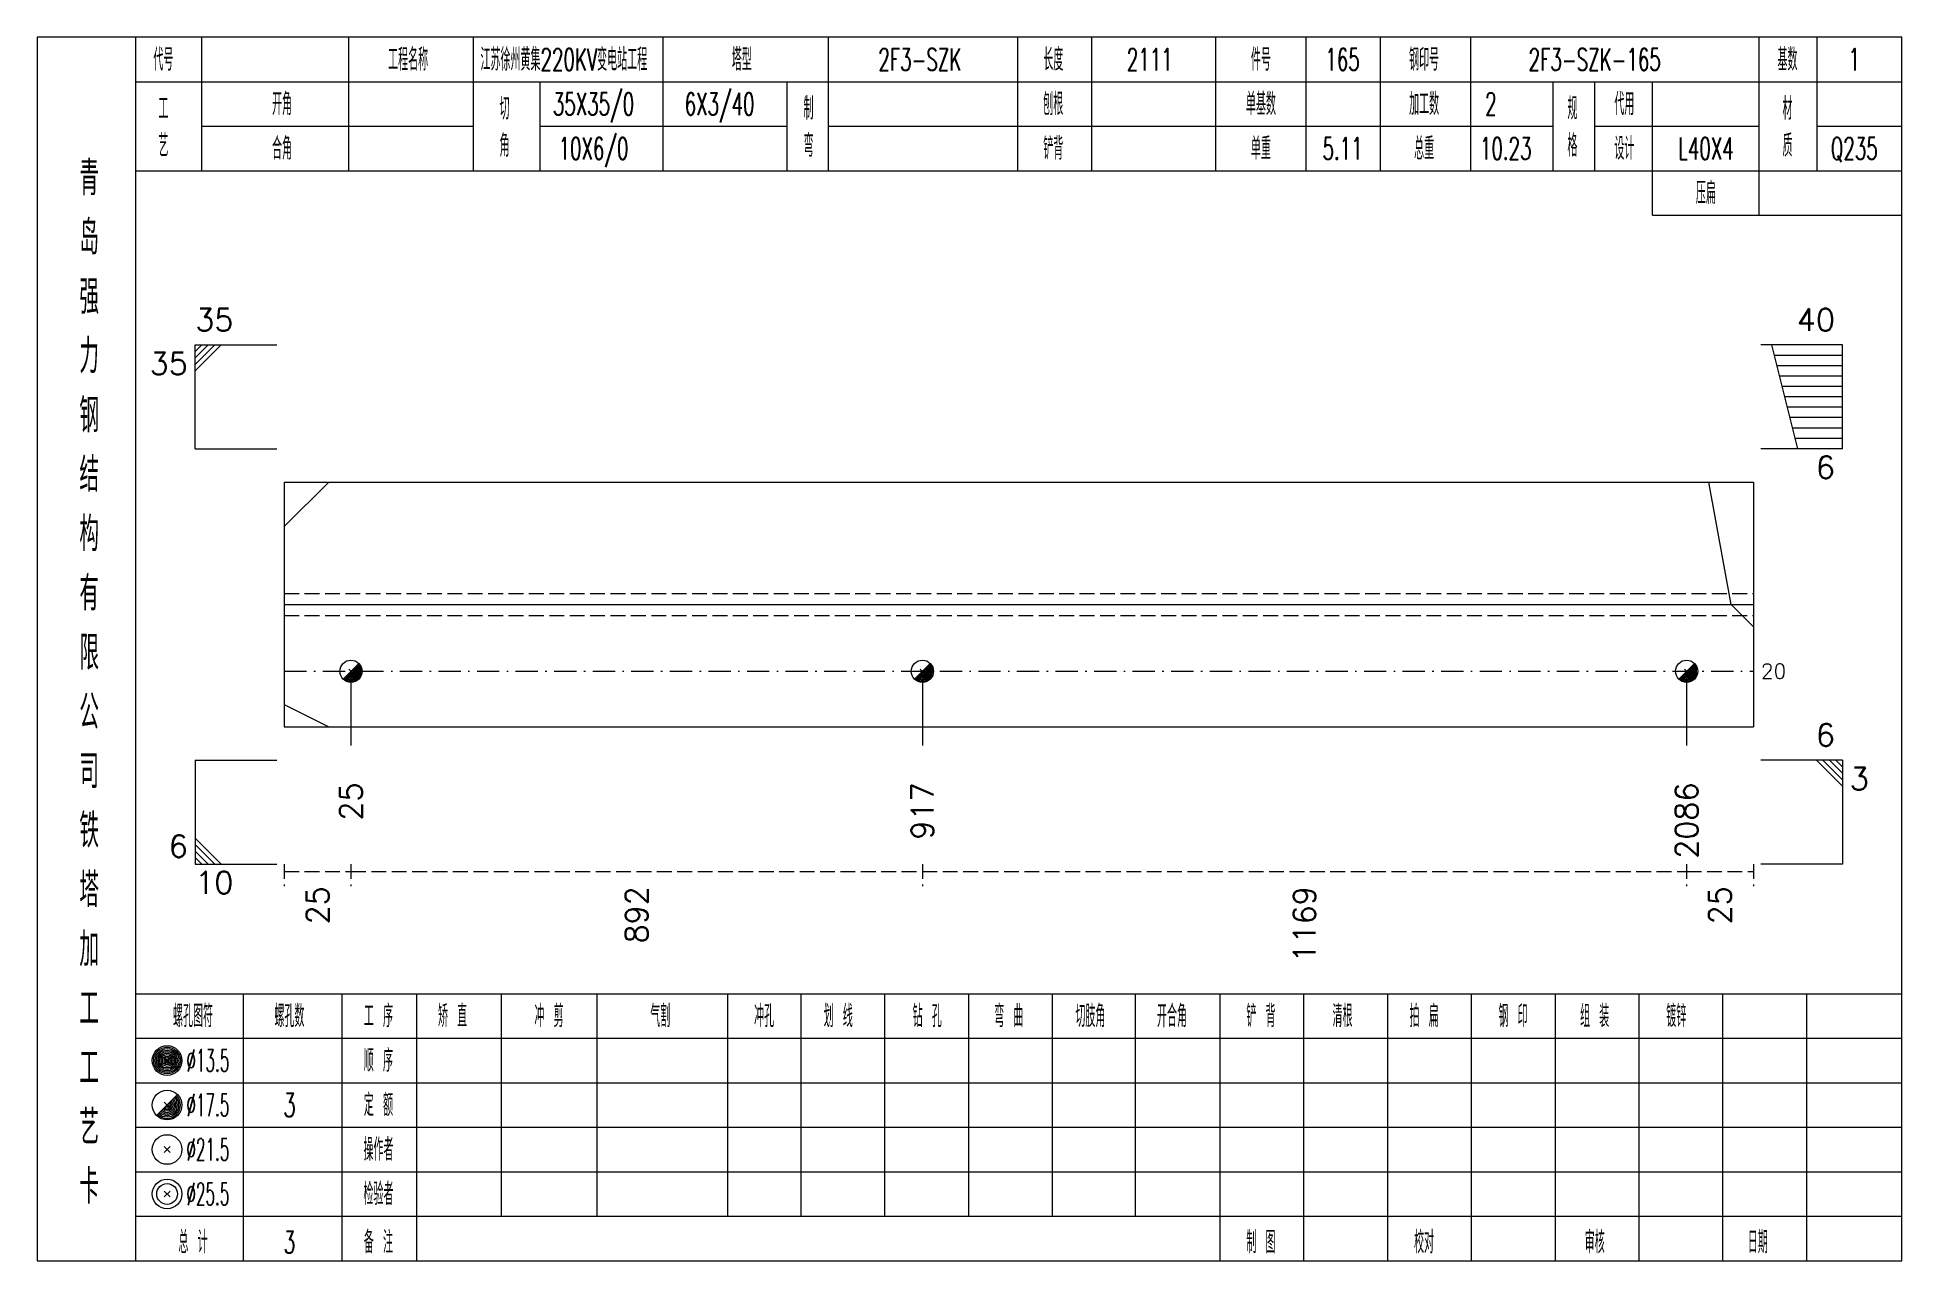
# Model space of a CAD drawing. Extents: x 0 to 4623, y -1159 to 4890.
# Drawn here: x 1245.6 to 1497, y 4050 to 4215 of the extents above; entities that cross this region are included whole.
import ezdxf
from ezdxf.enums import TextEntityAlignment as Align

# ---------------------------------------------------------------- set-up
doc = ezdxf.new("R2010")
doc.units = 0
doc.header["$MEASUREMENT"] = 0
doc.linetypes.add('一点画线', pattern=[5.2, 3, -1, 0.2, -1])
doc.linetypes.add('虚线', pattern=[2.75, 2, -0.75])
doc.layers.get('0').update_dxf_attribs({"linetype": 'CONTINUOUS', "lineweight": 25})
for name, color, linetype, lineweight in [('1', 7, 'CONTINUOUS', 25), ('4', 7, 'CONTINUOUS', 25), ('5', 7, 'CONTINUOUS', 25)]:
    doc.layers.add(name, color=color, linetype=linetype, lineweight=lineweight)
doc.styles.get("Standard").update_dxf_attribs({"font": 'simplex.shx', "width": 0.7, "height": 3, "bigfont": 'gbhzfs.shx'})

msp = doc.modelspace()

# ---------------------------------------------------------------- texts
at = {"color": 7, "linetype": 'Continuous', "lineweight": 13}
msp.add_text('35', height=3, dxfattribs=at).set_placement((1266.9, 4174.5), align=Align.BOTTOM_LEFT)
for s, p in [('40', (1488, 4174.5)), ('6', (1488, 4118.5)), ('6', (1265.9, 4103.5))]:
    msp.add_text(s, height=3, dxfattribs=at).set_placement(p, align=Align.BOTTOM_RIGHT)
for s, p in [('35', (1265.9, 4172.5)), ('6', (1488, 4158.5))]:
    msp.add_text(s, height=3, dxfattribs=at).set_placement(p, align=Align.TOP_RIGHT)
msp.add_text('20', height=2, dxfattribs=at).set_placement((1478, 4129.5), align=Align.MIDDLE_LEFT)
for s, p in [('3', (1490, 4116.5)), ('10', (1266.9, 4102.5))]:
    msp.add_text(s, height=3, dxfattribs=at).set_placement(p, align=Align.TOP_LEFT)
at = {"color": 8, "linetype": 'Continuous', "lineweight": 9}
for s, p in [('25', (1283.4, 4100.5)), ('892', (1326.426, 4100.5)), ('1169', (1416.476, 4100.5)), ('25', (1472.5, 4100.5))]:
    msp.add_text(s, height=3, rotation=90, dxfattribs=at).set_placement(p, align=Align.MIDDLE_RIGHT)
at = {"layer": '1', "color": 7, "linetype": 'Continuous', "lineweight": 13}
for s, p in [('25', (1287.9, 4114.5)), ('917', (1364.953, 4114.5)), ('2086', (1468, 4114.5))]:
    msp.add_text(s, height=3, rotation=90, dxfattribs=at).set_placement(p, align=Align.MIDDLE_RIGHT)
at = {"layer": '4', "color": 1, "linetype": 'Continuous', "lineweight": 13}
for s, height, width, p in [('代号', 3, 0.6, (1262.6, 4212)), ('工程名称', 3, 0.6, (1295.6, 4212)), ('江苏徐州黄集220KV变电站工程', 3, 0.6, (1316.6, 4212)), ('塔型', 3, 0.6, (1340.6, 4212)), ('2F3-SZK', 3, 0.6, (1364.6, 4212)), ('长度', 3, 0.6, (1382.6, 4212)), ('2111', 3, 0.6, (1395.6, 4212)), ('件号', 3, 0.6, (1410.6, 4212)), ('165', 3, 0.6, (1421.6, 4212)), ('钢印号', 3, 0.6, (1432.6, 4212)), ('2F3-SZK-165', 3, 0.6, (1455.6, 4212)), ('基数', 3, 0.6, (1481.6, 4212)), ('1', 3, 0.6, (1490.6, 4212)), ('工', 3, 0.6, (1262.6, 4205.4)), ('开角', 3, 0.6, (1278.6, 4206)), ('切', 3, 0.6, (1308.6, 4205.4)), ('35X35/0', 3, 0.6, (1320.6, 4206)), ('6X3/40', 3, 0.6, (1337.6, 4206)), ('制', 3, 0.6, (1349.6, 4205.4)), ('刨根', 3, 0.6, (1382.6, 4206)), ('单基数', 3, 0.6, (1410.6, 4206)), ('加工数', 3, 0.6, (1432.6, 4206)), ('2', 3, 0.6, (1441.6, 4206)), ('规', 3, 0.6, (1452.6, 4205.4)), ('代用', 3, 0.6, (1459.6, 4206)), ('材', 3, 0.6, (1481.6, 4205.4)), ('艺', 3, 0.6, (1262.6, 4200.4)), ('合角', 3, 0.6, (1278.6, 4200)), ('角', 3, 0.6, (1308.6, 4200.4)), ('10X6/0', 3, 0.6, (1320.6, 4200)), ('弯', 3, 0.6, (1349.6, 4200.4)), ('铲背', 3, 0.6, (1382.6, 4200)), ('单重', 3, 0.6, (1410.6, 4200)), ('5.11', 3, 0.6, (1421.6, 4200)), ('总重', 3, 0.6, (1432.6, 4200)), ('10.23', 3, 0.6, (1443.6, 4200)), ('格', 3, 0.6, (1452.6, 4200.4)), ('设计', 3, 0.6, (1459.6, 4200)), ('L40X4', 3, 0.6, (1470.6, 4200)), ('质', 3, 0.6, (1481.6, 4200.4)), ('Q235', 3, 0.6, (1490.6, 4200)), ('青', 4.6, 0.8, (1252.6, 4196)), ('压扁', 3, 0.6, (1470.6, 4194)), ('岛', 4.6, 0.8, (1252.6, 4188)), ('强', 4.6, 0.8, (1252.6, 4180)), ('力', 4.6, 0.8, (1252.6, 4172)), ('钢', 4.6, 0.8, (1252.6, 4164)), ('结', 4.6, 0.8, (1252.6, 4156)), ('构', 4.6, 0.8, (1252.6, 4148)), ('有', 4.6, 0.8, (1252.6, 4140)), ('限', 4.6, 0.8, (1252.6, 4132)), ('公', 4.6, 0.8, (1252.6, 4124)), ('司', 4.6, 0.8, (1252.6, 4116)), ('铁', 4.6, 0.8, (1252.6, 4108)), ('塔', 4.6, 0.8, (1252.6, 4100)), ('加', 4.6, 0.8, (1252.6, 4092)), ('工', 4.6, 0.8, (1252.6, 4084)), ('螺孔图符', 3, 0.6, (1266.6, 4083)), ('螺孔数', 3, 0.6, (1279.6, 4083)), ('工 序', 3, 0.6, (1291.6, 4083)), ('矫 直', 3, 0.6, (1301.6, 4083)), ('冲 剪', 3, 0.6, (1314.6, 4083)), ('气割', 3, 0.6, (1329.6, 4083)), ('冲孔', 3, 0.6, (1343.6, 4083)), ('划 线', 3, 0.6, (1353.6, 4083)), ('钻 孔', 3, 0.6, (1365.6, 4083)), ('弯 曲', 3, 0.6, (1376.6, 4083)), ('切肢角', 3, 0.6, (1387.6, 4083)), ('开合角', 3, 0.6, (1398.6, 4083)), ('铲 背', 3, 0.6, (1410.6, 4083)), ('清根', 3, 0.6, (1421.6, 4083)), ('拍 扁', 3, 0.6, (1432.6, 4083)), ('钢 印', 3, 0.6, (1444.6, 4083)), ('组 装', 3, 0.6, (1455.6, 4083)), ('镀锌', 3, 0.6, (1466.6, 4083)), ('工', 4.6, 0.8, (1252.6, 4076)), ('%%C13.5', 3, 0.5, (1268.6, 4077)), ('顺 序', 3, 0.6, (1291.6, 4077)), ('定 额', 3, 0.6, (1291.6, 4071)), ('艺', 4.6, 0.8, (1252.6, 4068)), ('%%C17.5', 3, 0.5, (1268.6, 4071)), ('3', 3.2, 0.6, (1279.6, 4071)), ('%%C21.5', 3, 0.5, (1268.6, 4065)), ('操作者', 3, 0.6, (1291.6, 4065)), ('卡', 4.6, 0.8, (1252.6, 4060)), ('%%C25.5', 3, 0.5, (1268.6, 4059)), ('检验者', 3, 0.6, (1291.6, 4059)), ('总 计', 3, 0.6, (1266.6, 4052.5)), ('3', 3, 0.6, (1279.6, 4052.5)), ('备 注', 3, 0.6, (1291.6, 4052.5)), ('制 图', 3, 0.6, (1410.6, 4052.5)), ('校对', 3, 0.6, (1432.6, 4052.5)), ('审核', 3, 0.6, (1455.6, 4052.5)), ('日期', 3, 0.6, (1477.6, 4052.5))]:
    msp.add_text(s, height=height, dxfattribs=dict(at, width=width)).set_placement(p, align=Align.MIDDLE_CENTER)

# ---------------------------------------------------------------- blocks, each defined once
blk = doc.blocks.new('孔17.5')
at = {"layer": '5', "color": 7, "linetype": 'Continuous', "lineweight": 13}
for p, q in [((-0.707, -0.707), (0.707, 0.707)), ((-0.2, 0.2), (0.2, -0.2))]:
    blk.add_line(p, q, dxfattribs=at)
blk.add_circle((0, 0), 1, dxfattribs=at)
for radius in [0.9, 0.8, 0.7, 0.6, 0.5, 0.4, 0.3, 0.2, 0.1]:
    blk.add_arc((0, 0), radius, 225, 45, dxfattribs=at)

# ---------------------------------------------------------------- linework, layer by layer
at = {"color": 7, "linetype": 'Continuous', "lineweight": 13}
for p, q in [((1266.9, 4173.5), (1277.9, 4173.5)), ((1266.9, 4159.5), (1266.9, 4173.5)), ((1267.775, 4173.5), (1266.9, 4172.625)), ((1268.65, 4173.5), (1266.9, 4171.75)), ((1269.525, 4173.5), (1266.9, 4170.875)), ((1270.4, 4173.5), (1266.9, 4170)), ((1489, 4173.5), (1478, 4173.5)), ((1483, 4159.5), (1479.5, 4173.5)), ((1489, 4159.5), (1489, 4173.5)), ((1489, 4172.1), (1479.85, 4172.1)), ((1489, 4170.7), (1480.2, 4170.7)), ((1489, 4169.3), (1480.55, 4169.3)), ((1489, 4167.9), (1480.9, 4167.9)), ((1489, 4166.5), (1481.25, 4166.5)), ((1489, 4165.1), (1481.6, 4165.1)), ((1489, 4163.7), (1481.95, 4163.7)), ((1489, 4162.3), (1482.3, 4162.3)), ((1489, 4160.9), (1482.65, 4160.9)), ((1266.9, 4159.5), (1277.9, 4159.5)), ((1489, 4159.5), (1478, 4159.5)), ((1278.9, 4149), (1284.9, 4155)), ((1474, 4138.5), (1471, 4155)), ((1477, 4135.5), (1474, 4138.5)), ((1287.9, 4129.5), (1287.9, 4119.5)), ((1364.953, 4129.5), (1364.953, 4119.5)), ((1468, 4129.5), (1468, 4119.5)), ((1278.9, 4125), (1284.9, 4122)), ((1266.9, 4117.5), (1277.9, 4117.5)), ((1266.9, 4117.5), (1266.9, 4103.5)), ((1489, 4117.5), (1478, 4117.5)), ((1485.5, 4117.5), (1489, 4114)), ((1486.375, 4117.5), (1489, 4114.875)), ((1487.25, 4117.5), (1489, 4115.75)), ((1488.125, 4117.5), (1489, 4116.625)), ((1489, 4117.5), (1489, 4103.5)), ((1270.4, 4103.5), (1266.9, 4107)), ((1269.525, 4103.5), (1266.9, 4106.125)), ((1268.65, 4103.5), (1266.9, 4105.25)), ((1267.775, 4103.5), (1266.9, 4104.375)), ((1266.9, 4103.5), (1277.9, 4103.5)), ((1489, 4103.5), (1478, 4103.5))]:
    msp.add_line(p, q, dxfattribs=at)
at = {"color": 7, "linetype": 'Continuous', "lineweight": 18}
for p, q in [((1278.9, 4155), (1278.9, 4122)), ((1278.9, 4155), (1477, 4155)), ((1477, 4155), (1477, 4122)), ((1278.9, 4138.5), (1477, 4138.5))]:
    msp.add_line(p, q, dxfattribs=at)
at = {"color": 1, "linetype": '虚线', "lineweight": 18}
for p, q in [((1278.9, 4140), (1477, 4140)), ((1278.9, 4137), (1477, 4137))]:
    msp.add_line(p, q, dxfattribs=at)
at = {"color": 3, "linetype": '一点画线', "lineweight": 13}
msp.add_line((1278.9, 4129.5), (1477, 4129.5), dxfattribs=at)
at = {"color": 8, "linetype": '虚线', "lineweight": 9}
for p, q in [((1278.9, 4103.5), (1278.9, 4100.5)), ((1287.9, 4103.5), (1287.9, 4100.5)), ((1287.9, 4103.5), (1287.9, 4100.5)), ((1364.953, 4103.5), (1364.953, 4100.5)), ((1364.953, 4103.5), (1364.953, 4100.5)), ((1468, 4103.5), (1468, 4100.5)), ((1468, 4103.5), (1468, 4100.5)), ((1477, 4103.5), (1477, 4100.5)), ((1278.9, 4102.5), (1287.9, 4102.5)), ((1287.9, 4102.5), (1364.953, 4102.5)), ((1364.953, 4102.5), (1468, 4102.5)), ((1468, 4102.5), (1477, 4102.5))]:
    msp.add_line(p, q, dxfattribs=at)
at = {"layer": '1', "color": 7, "linetype": 'Continuous', "lineweight": 18}
msp.add_line((1278.9, 4122), (1477, 4122), dxfattribs=at)
at = {"layer": '4', "color": 1, "linetype": 'Continuous', "lineweight": 18}
for p, q in [((1258.9, 4050), (1258.9, 4215)), ((1267.8, 4197), (1267.8, 4215)), ((1287.6, 4197), (1287.6, 4215)), ((1304.4, 4197), (1304.4, 4215)), ((1330, 4197), (1330, 4215)), ((1352.3, 4197), (1352.3, 4215)), ((1377.8, 4197), (1377.8, 4215)), ((1387.8, 4197), (1387.8, 4215)), ((1404.5, 4197), (1404.5, 4215)), ((1416.7, 4197), (1416.7, 4215)), ((1426.7, 4197), (1426.7, 4215)), ((1438.9, 4197), (1438.9, 4215)), ((1477.8, 4191), (1477.8, 4215)), ((1485.6, 4197), (1485.6, 4215)), ((1258.9, 4209), (1497, 4209)), ((1313.4, 4197), (1313.4, 4209)), ((1346.7, 4197), (1346.7, 4209)), ((1450, 4197), (1450, 4209)), ((1455.6, 4197), (1455.6, 4209)), ((1463.4, 4191), (1463.4, 4209)), ((1267.8, 4203), (1304.4, 4203)), ((1313.4, 4203), (1346.7, 4203)), ((1352.3, 4203), (1450, 4203)), ((1455.6, 4203), (1477.8, 4203)), ((1485.6, 4203), (1497, 4203)), ((1258.9, 4197), (1497, 4197)), ((1463.4, 4191), (1497, 4191)), ((1258.9, 4086), (1497, 4086)), ((1273.4, 4050), (1273.4, 4086)), ((1286.7, 4050), (1286.7, 4086)), ((1296.8, 4050), (1296.8, 4086)), ((1308.2, 4056), (1308.2, 4086)), ((1321.1, 4056), (1321.1, 4086)), ((1338.7, 4056), (1338.7, 4086)), ((1348.6, 4056), (1348.6, 4086)), ((1359.9, 4056), (1359.9, 4086)), ((1371.2, 4056), (1371.2, 4086)), ((1382.5, 4056), (1382.5, 4086)), ((1393.7, 4056), (1393.7, 4086)), ((1405.1, 4056), (1405.1, 4086)), ((1416.4, 4056), (1416.4, 4086)), ((1427.7, 4056), (1427.7, 4086)), ((1439, 4056), (1439, 4086)), ((1450.3, 4056), (1450.3, 4086)), ((1461.6, 4056), (1461.6, 4086)), ((1472.9, 4056), (1472.9, 4086)), ((1484.2, 4056), (1484.2, 4086)), ((1258.9, 4080), (1497, 4080)), ((1258.9, 4074), (1497, 4074)), ((1258.9, 4068), (1497, 4068)), ((1258.9, 4062), (1497, 4062)), ((1258.9, 4056), (1497, 4056)), ((1405.1, 4050), (1405.1, 4056)), ((1416.4, 4050), (1416.4, 4056)), ((1427.7, 4050), (1427.7, 4056)), ((1439, 4050), (1439, 4056)), ((1450.3, 4050), (1450.3, 4056)), ((1461.6, 4050), (1461.6, 4056)), ((1472.9, 4050), (1472.9, 4056)), ((1484.2, 4050), (1484.2, 4056))]:
    msp.add_line(p, q, dxfattribs=at)
at = {"layer": '4', "color": 7, "linetype": 'Continuous', "lineweight": 13}
for p, q in [((1262.9, 4076.8), (1263.3, 4077.2)), ((1263.3, 4076.8), (1262.9, 4077.2)), ((1261.686, 4069.586), (1264.514, 4072.414)), ((1262.7, 4071.4), (1263.5, 4070.6)), ((1262.7, 4064.6), (1263.5, 4065.4)), ((1262.7, 4065.4), (1263.5, 4064.6)), ((1262.7, 4058.6), (1263.5, 4059.4)), ((1262.7, 4059.4), (1263.5, 4058.6))]:
    msp.add_line(p, q, dxfattribs=at)
at = {"layer": '4', "color": 1, "linetype": 'Continuous', "lineweight": 18}
msp.add_lwpolyline([(1245.6, 4215), (1245.6, 4050), (1497, 4050), (1497, 4215)], close=True, dxfattribs=at)
at = {"layer": '4', "color": 7, "linetype": 'Continuous', "lineweight": 13}
for centre, radius in [((1263.1, 4077), 2), ((1263.1, 4077), 1.8), ((1263.1, 4077), 1.6), ((1263.1, 4077), 1.4), ((1263.1, 4077), 1.2), ((1263.1, 4077), 1), ((1263.1, 4077), 0.8), ((1263.1, 4077), 0.6), ((1263.1, 4077), 0.4), ((1263.1, 4077), 0.2), ((1263.1, 4071), 2), ((1263.1, 4065), 2), ((1263.1, 4059), 2), ((1263.1, 4059), 1.4)]:
    msp.add_circle(centre, radius, dxfattribs=at)
for radius in [1.8, 1.6, 1.4, 1.2, 1, 0.8, 0.6, 0.4, 0.2]:
    msp.add_arc((1263.1, 4071), radius, 225, 45, dxfattribs=at)

# ---------------------------------------------------------------- block references
at = {"layer": '1', "color": 7, "linetype": 'Continuous', "lineweight": 13, "xscale": 1.5, "yscale": 1.5, "zscale": 1.5}
for p in [(1287.9, 4129.5), (1364.953, 4129.5), (1468, 4129.5)]:
    msp.add_blockref('孔17.5', p, dxfattribs=at)

msp.set_redraw_order([(e.dxf.handle, doc.entitydb.next_handle()) for e in msp.query("TEXT MTEXT ATTDEF DIMENSION ARC_DIMENSION")])  # texts and dimensions are drawn at this point

doc.saveas('drawing.dxf')
